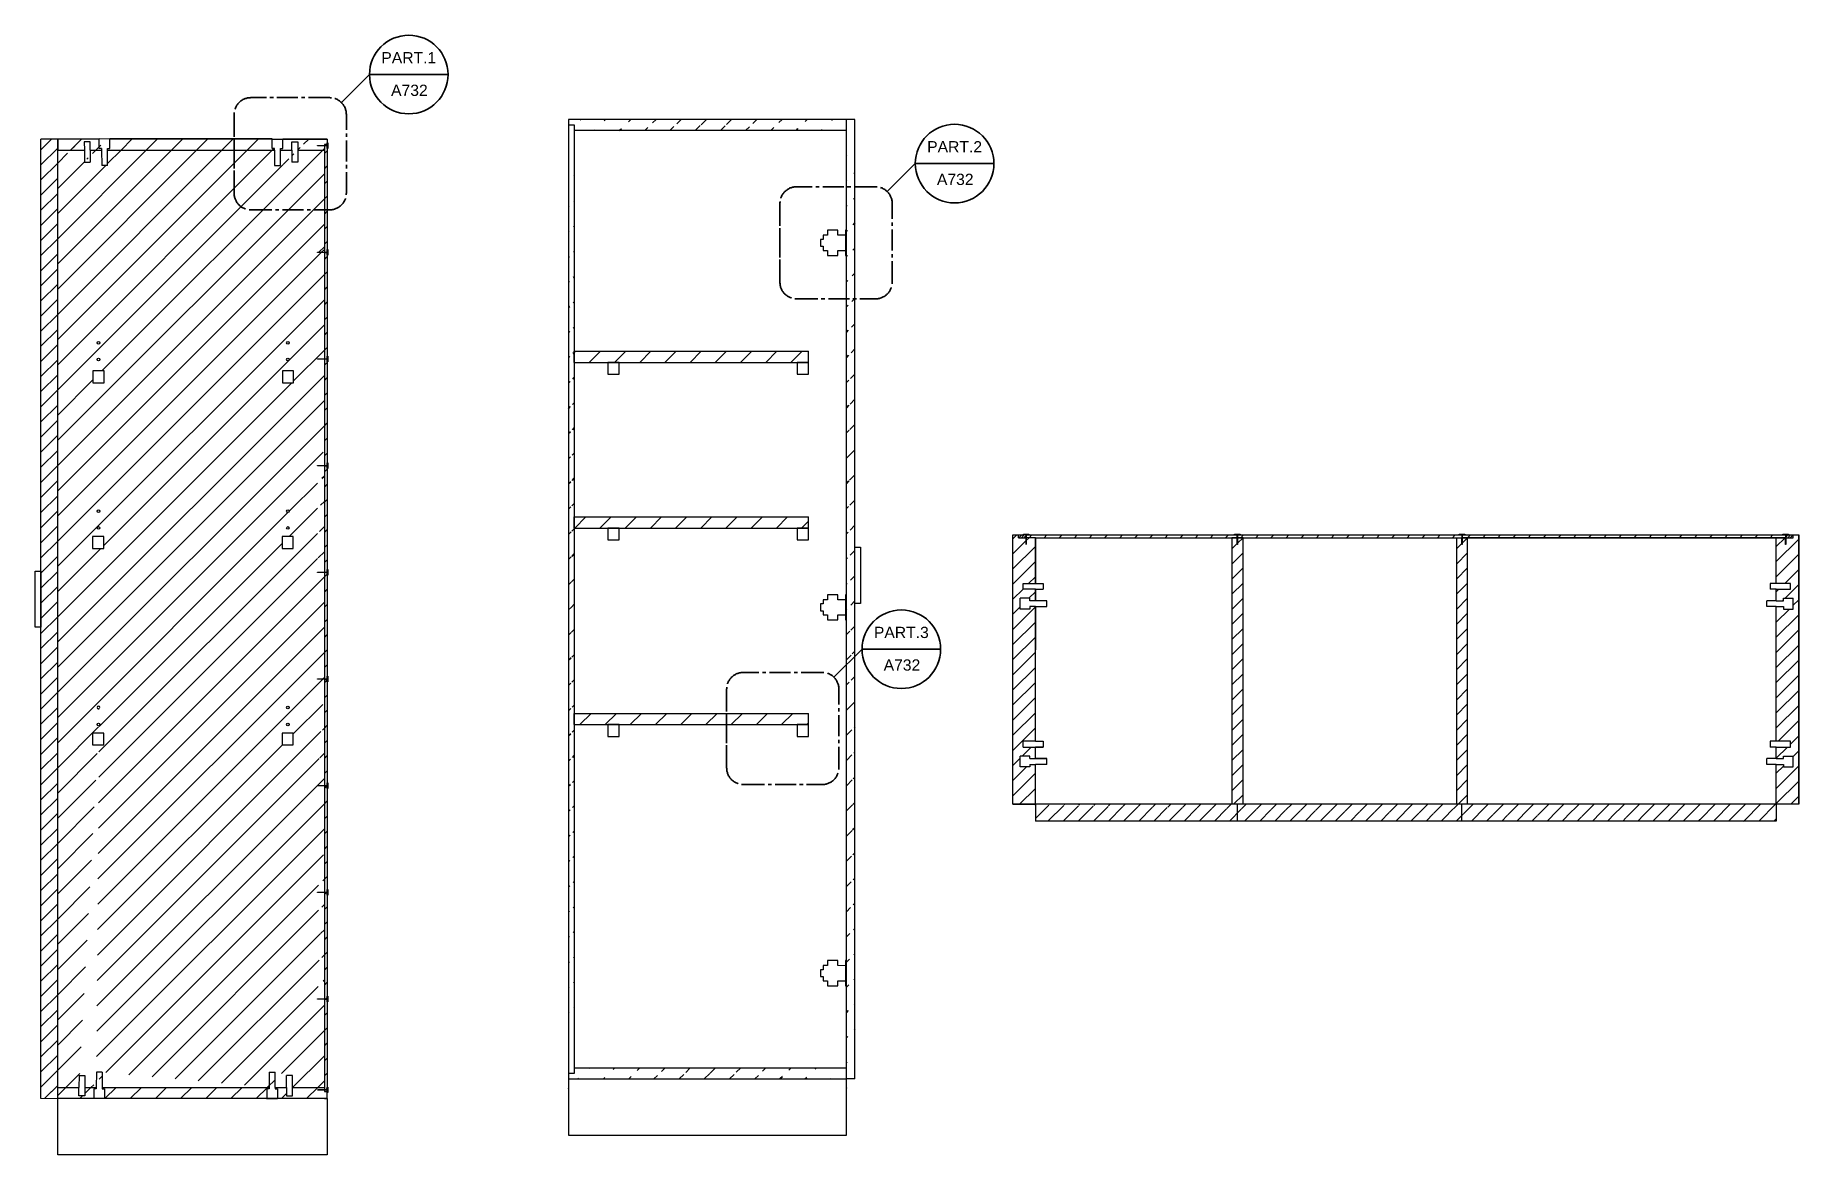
# Model space of a CAD drawing. Header units: millimetres. Extents: x 504 to 1777, y -463 to 772.
# Drawn here: x 1135.7 to 1449.9, y 572.4 to 771.9 of the extents above; entities that cross this region are included whole.
import ezdxf
from ezdxf.enums import TextEntityAlignment as Align

# ---------------------------------------------------------------- set-up
doc = ezdxf.new("R2010")
doc.units = ezdxf.units.MM
doc.linetypes.add('CENTER2', pattern=[1.125, 0.75, -0.125, 0.125, -0.125])
for name, color, linetype, lineweight in [('A-ANNO-SYMB', 3, 'Continuous', 18), ('A-SECT A-MCUT', 7, 'Continuous', 35), ('A-SECT-MCUT', 7, 'Continuous', 35), ('A-SECT-MCUT1', 7, 'Continuous', 25)]:
    doc.layers.add(name, color=color, linetype=linetype, lineweight=lineweight)
doc.layers.add('particolari', color=6, linetype='Continuous')
doc.styles.add('ARIAL', font='Arial.ttf')

# ---------------------------------------------------------------- blocks, each defined once
blk = doc.blocks.new('A$C6DD21764')
at = {"layer": 'A-SECT A-MCUT'}
for q in [(19.12, 19.12), (38.12, 24.12)]:
    blk.add_line((24.12, 24.12), q, dxfattribs=at)
at = {"layer": 'A-SECT A-MCUT', "linetype": 'CENTER2', "ltscale": 5}
blk.add_lwpolyline([(0, 3, 0.414214), (3, 0), (17, 0, 0.414214), (20, 3), (20, 17, 0.414214), (17, 20), (3, 20, 0.414214), (0, 17), (0, 3), (0, 17)], format="xyb", dxfattribs=at)
at = {"layer": 'A-SECT A-MCUT'}
blk.add_circle((31.12, 24.12), 7, dxfattribs=at)
at = {"style": 'ARIAL'}
blk.add_attdef('PART.3', text='', height=2, dxfattribs=at).set_placement((31.12, 28.12), align=Align.TOP_CENTER)
blk.add_attdef('A714', (27.97, 20.31), '', height=2, dxfattribs=at)

msp = doc.modelspace()

# ---------------------------------------------------------------- hatches: boundary and pattern name
at = {"layer": 'A-SECT A-MCUT'}
h = msp.add_hatch(dxfattribs=at)
h.set_pattern_fill('ANSI31', color=256)
edge = h.paths.add_edge_path()
edge.add_line((1231.75, 754.9), (1231.75, 586.9))
edge.add_line((1230.75, 756.9), (1230.75, 582.9))
edge.add_line((1231.75, 755.9), (1231.75, 754.9))
h = msp.add_hatch(dxfattribs=at)
h.set_pattern_fill('ANSI31', color=256)
edge = h.paths.add_edge_path()
edge.add_line((1280.25, 754.9), (1231.75, 754.9))
edge.add_line((1281.75, 756.9), (1230.75, 756.9))
h = msp.add_hatch(dxfattribs=at)
h.set_pattern_fill('ANSI31', color=256)
edge = h.paths.add_edge_path()
edge.add_line((1281.75, 665.68), (1281.75, 756.9))
edge.add_line((1280.25, 665.68), (1280.25, 756.9))
edge.add_line((1281.74, 585.9), (1281.75, 652.74))
edge.add_line((1280.25, 582.9), (1280.25, 652.74))
edge.add_line((1281.75, 652.36), (1281.75, 666.28))
edge.add_line((1280.25, 651.76), (1280.25, 665.68))
h = msp.add_hatch(dxfattribs=at)
h.set_pattern_fill('ANSI31', color=256)
edge = h.paths.add_edge_path()
edge.add_line((1139.74, 753.4), (1147.12, 753.44))
edge.add_line((1147.13, 751.68), (1147.12, 753.4))
edge.add_line((1147.57, 751.68), (1147.13, 751.68))
edge.add_line((1147.57, 751.68), (1147.57, 751.4))
edge.add_line((1145.52, 751.4), (1147.57, 751.4))
edge.add_line((1144.47, 752.89), (1144.49, 751.4))
edge.add_line((1145.52, 752.89), (1144.47, 752.89))
edge.add_line((1145.52, 751.4), (1145.52, 752.89))
edge.add_line((1144.48, 751.4), (1139.74, 751.4))
edge.add_line((1139.74, 753.4), (1139.74, 751.4))
edge.add_line((1149.05, 751.69), (1149.04, 753.41))
edge.add_line((1149.04, 753.41), (1177.95, 753.41))
edge.add_line((1148.61, 751.68), (1149.05, 751.69))
edge.add_line((1148.61, 751.4), (1148.61, 751.68))
edge.add_line((1148.61, 751.4), (1178.37, 751.4))
edge.add_line((1177.94, 751.69), (1177.95, 753.41))
edge.add_line((1178.38, 751.68), (1177.94, 751.69))
edge.add_line((1178.38, 751.4), (1178.38, 751.68))
edge.add_line((1179.42, 751.68), (1179.86, 751.68))
edge.add_line((1179.42, 751.4), (1179.42, 751.68))
edge.add_line((1179.87, 753.4), (1187.74, 753.4))
edge.add_line((1179.86, 751.68), (1179.87, 753.4))
edge.add_line((1182.52, 752.89), (1182.51, 751.41))
edge.add_line((1181.47, 752.89), (1182.52, 752.89))
edge.add_line((1181.46, 751.4), (1181.47, 752.89))
edge.add_line((1179.42, 751.4), (1181.46, 751.4))
edge.add_line((1182.51, 751.41), (1187.24, 751.4))
edge.add_line((1187.24, 752.19), (1187.24, 751.4))
edge.add_line((1187.74, 753.4), (1187.74, 752.23))
edge.add_line((1187.74, 752.4), (1187.24, 752.4))
edge.add_line((1187.24, 752.4), (1187.24, 752.23))
edge.add_line((1186.01, 752.23), (1187.24, 752.23))
edge.add_line((1187.24, 752.19), (1186.01, 752.19))
h = msp.add_hatch(dxfattribs=at)
h.set_pattern_fill('ANSI31', color=256)
edge = h.paths.add_edge_path(flags=16)
edge.add_arc((1147.01, 714.09), 0.241, 0, 360)
edge = h.paths.add_edge_path(flags=16)
edge.add_arc((1147.01, 717.09), 0.241, 0, 360)
edge = h.paths.add_edge_path(flags=16)
edge.add_arc((1180.76, 714.09), 0.241, 0, 360)
edge = h.paths.add_edge_path(flags=16)
edge.add_arc((1180.76, 717.09), 0.241, 0, 360)
edge = h.paths.add_edge_path(flags=16)
edge.add_arc((1180.76, 684.09), 0.241, 0, 360)
edge = h.paths.add_edge_path(flags=16)
edge.add_arc((1180.76, 687.09), 0.241, 0, 360)
edge = h.paths.add_edge_path(flags=16)
edge.add_arc((1180.76, 649.09), 0.241, 0, 360)
edge = h.paths.add_edge_path(flags=16)
edge.add_arc((1180.76, 652.09), 0.241, 0, 360)
edge = h.paths.add_edge_path(flags=16)
edge.add_arc((1147.01, 649.09), 0.241, 0, 360)
edge = h.paths.add_edge_path(flags=16)
edge.add_arc((1147.01, 684.09), 0.241, 0, 360)
edge = h.paths.add_edge_path(flags=16)
edge.add_arc((1147.01, 687.09), 0.241, 0, 360)
h.paths.add_polyline_path([(1148.01, 712.08), (1146.01, 712.08), (1146.01, 709.98), (1148.01, 709.98)], flags=16)
h.paths.add_polyline_path([(1181.76, 712.08), (1179.76, 712.08), (1179.76, 709.98), (1181.76, 709.98)], flags=16)
h.paths.add_polyline_path([(1181.71, 682.55), (1179.71, 682.55), (1179.71, 680.45), (1181.71, 680.45)], flags=16)
h.paths.add_polyline_path([(1181.71, 647.55), (1179.71, 647.55), (1179.71, 645.45), (1181.71, 645.45)], flags=16)
h.paths.add_polyline_path([(1147.96, 647.55), (1145.96, 647.55), (1145.96, 645.45), (1147.96, 645.45)], flags=16)
h.paths.add_polyline_path([(1147.96, 682.55), (1145.96, 682.55), (1145.96, 680.45), (1147.96, 680.45)], flags=16)
edge = h.paths.add_edge_path()
edge.add_line((1139.74, 584.4), (1139.74, 753.4))
edge.add_line((1144.48, 751.4), (1139.74, 751.4))
edge.add_line((1148.63, 748.7), (1148.61, 751.4))
edge.add_line((1147.57, 751.4), (1147.58, 748.7))
edge.add_line((1145.52, 751.4), (1145.55, 749.3))
edge.add_line((1144.49, 751.4), (1144.49, 749.29))
edge.add_line((1148.63, 748.7), (1147.58, 748.7))
edge.add_line((1144.49, 749.29), (1145.54, 749.3))
edge.add_line((1145.52, 751.4), (1147.57, 751.4))
edge.add_line((1148.61, 751.4), (1178.37, 751.4))
edge.add_line((1182.51, 751.41), (1182.49, 749.29))
edge.add_line((1181.46, 751.4), (1181.44, 749.3))
edge.add_line((1179.4, 748.7), (1179.42, 751.4))
edge.add_line((1178.38, 751.4), (1178.36, 748.7))
edge.add_line((1178.36, 748.7), (1179.4, 748.7))
edge.add_line((1182.5, 749.29), (1181.45, 749.3))
edge.add_line((1179.42, 751.4), (1181.46, 751.4))
edge.add_line((1182.51, 751.41), (1187.24, 751.4))
edge.add_line((1187.24, 751.4), (1187.24, 733.23))
edge.add_line((1186.01, 733.23), (1187.24, 733.23))
edge.add_line((1186.01, 733.19), (1186.01, 733.23))
edge.add_line((1187.24, 733.19), (1186.01, 733.19))
edge.add_line((1187.24, 733.19), (1187.24, 714.22))
edge.add_line((1186.01, 714.22), (1187.24, 714.22))
edge.add_line((1186.01, 714.18), (1186.01, 714.22))
edge.add_line((1187.24, 714.18), (1186.01, 714.18))
edge.add_line((1187.24, 714.18), (1187.24, 702))
edge.add_line((1186.01, 676.21), (1187.74, 676.21))
edge.add_line((1186.01, 676.17), (1186.01, 676.21))
edge.add_line((1187.74, 676.17), (1186.01, 676.17))
edge.add_line((1186.01, 695.21), (1187.24, 695.21))
edge.add_line((1186.01, 695.17), (1186.01, 695.21))
edge.add_line((1187.24, 695.17), (1186.01, 695.17))
edge.add_line((1187.24, 695.17), (1187.24, 676.87))
edge.add_line((1187.24, 702), (1187.24, 695.21))
edge.add_line((1187.24, 676.17), (1187.24, 657.2))
edge.add_line((1186.01, 657.2), (1187.24, 657.2))
edge.add_line((1186.01, 657.16), (1186.01, 657.2))
edge.add_line((1187.24, 657.16), (1186.01, 657.16))
edge.add_line((1186.01, 638.19), (1187.24, 638.19))
edge.add_line((1186.01, 638.15), (1186.01, 638.19))
edge.add_line((1187.24, 638.15), (1186.01, 638.15))
edge.add_line((1187.24, 651.83), (1187.24, 638.19))
edge.add_line((1187.24, 657.16), (1187.24, 651.83))
edge.add_line((1187.24, 619.15), (1187.24, 600.18))
edge.add_line((1186.01, 619.19), (1187.24, 619.19))
edge.add_line((1186.01, 619.15), (1186.01, 619.19))
edge.add_line((1187.24, 619.15), (1186.01, 619.15))
edge.add_line((1187.24, 626.74), (1187.24, 619.19))
edge.add_line((1187.24, 638.15), (1187.24, 626.74))
edge.add_line((1186.01, 600.18), (1187.24, 600.18))
edge.add_line((1186.01, 600.14), (1186.01, 600.18))
edge.add_line((1187.24, 600.14), (1186.01, 600.14))
edge.add_line((1187.24, 600.14), (1187.24, 583.99))
edge.add_line((1181.56, 584.4), (1187.24, 584.4))
edge.add_line((1181.56, 584.4), (1181.55, 586.52))
edge.add_line((1180.51, 584.4), (1180.5, 586.5))
edge.add_line((1178.47, 584.4), (1178.45, 587.11))
edge.add_line((1177.41, 587.1), (1177.42, 584.4))
edge.add_line((1177.41, 587.1), (1178.45, 587.11))
edge.add_line((1181.55, 586.52), (1180.5, 586.5))
edge.add_line((1178.47, 584.4), (1180.51, 584.4))
edge.add_line((1147.66, 584.4), (1177.42, 584.4))
edge.add_line((1147.68, 587.1), (1147.66, 584.4))
edge.add_line((1146.63, 587.11), (1146.62, 584.4))
edge.add_line((1144.59, 586.5), (1144.57, 584.4))
edge.add_line((1143.54, 586.52), (1143.53, 584.4))
edge.add_line((1147.68, 587.1), (1146.63, 587.11))
edge.add_line((1143.54, 586.52), (1144.59, 586.5))
edge.add_line((1144.57, 584.4), (1146.62, 584.4))
edge.add_line((1139.74, 584.4), (1143.53, 584.4))
edge.add_arc((1147.01, 652.09), 0.241, 326.7337, 663.2663)
h = msp.add_hatch(dxfattribs=at)
h.set_pattern_fill('ANSI31', color=256)
h.paths.add_polyline_path([(1231.75, 715.58), (1231.75, 713.58), (1273.5, 713.58), (1273.5, 715.58)])
h.paths.add_polyline_path([(1273.5, 684.05), (1273.5, 686.05), (1231.75, 686.05), (1231.75, 684.05)])
h.paths.add_polyline_path([(1231.75, 651.05), (1273.5, 651.05), (1273.5, 649.05), (1231.75, 649.05)])
h = msp.add_hatch(dxfattribs=at)
h.set_pattern_fill('ANSI31', color=256)
edge = h.paths.add_edge_path()
edge.add_line((1231.75, 587.9), (1280.25, 587.9))
edge.add_line((1230.75, 585.9), (1280.25, 585.9))
h = msp.add_hatch(dxfattribs=at)
h.set_pattern_fill('ANSI31', color=256)
edge = h.paths.add_edge_path()
edge.add_line((1139.74, 582.4), (1139.74, 584.4))
edge.add_line((1139.74, 584.4), (1143.53, 584.4))
edge.add_line((1143.52, 582.92), (1143.53, 584.4))
edge.add_line((1144.57, 582.91), (1143.52, 582.92))
edge.add_line((1144.57, 584.4), (1144.57, 582.91))
edge.add_line((1144.57, 584.4), (1146.62, 584.4))
edge.add_line((1146.62, 584.13), (1146.18, 584.13))
edge.add_line((1146.18, 584.13), (1146.17, 582.4))
edge.add_line((1146.62, 584.4), (1146.62, 584.13))
edge.add_line((1187.74, 582.4), (1139.74, 582.4))
edge.add_line((1148.1, 584.12), (1148.09, 582.39))
edge.add_line((1147.66, 584.12), (1148.1, 584.12))
edge.add_line((1147.66, 584.4), (1147.66, 584.12))
edge.add_line((1147.66, 584.4), (1177.42, 584.4))
edge.add_line((1178.47, 584.4), (1180.51, 584.4))
edge.add_line((1181.57, 582.92), (1181.56, 584.4))
edge.add_line((1180.52, 582.91), (1181.57, 582.92))
edge.add_line((1180.51, 584.4), (1180.52, 582.91))
edge.add_line((1181.56, 584.4), (1187.24, 584.4))
at = {"layer": 'A-SECT-MCUT', "lineweight": 9}
h = msp.add_hatch(dxfattribs=at)
h.set_pattern_fill('ANSI31', color=256, scale=0.6)
edge = h.paths.add_edge_path()
edge.add_line((1139.74, 584.4), (1139.74, 753.4))
edge.add_line((1139.74, 753.4), (1136.74, 753.4))
edge.add_line((1136.74, 582.4), (1136.74, 753.4))
edge.add_line((1139.74, 582.4), (1136.74, 582.4))
at = {"layer": 'A-SECT-MCUT'}
h = msp.add_hatch(dxfattribs=at)
h.set_pattern_fill('ANSI31', color=256, scale=0.6)
h.paths.add_polyline_path([(1187.24, 733.23), (1187.74, 733.23), (1187.74, 752.19), (1187.24, 752.19), (1187.24, 751.4)])
h = msp.add_hatch(dxfattribs=at)
h.set_pattern_fill('ANSI31', color=256, scale=0.6)
h.paths.add_polyline_path([(1187.24, 714.22), (1187.74, 714.22), (1187.74, 733.19), (1187.24, 733.19)])
at = {"layer": 'A-SECT-MCUT', "lineweight": 9}
h = msp.add_hatch(dxfattribs=at)
h.set_pattern_fill('ANSI31', color=256, scale=0.6)
h.paths.add_polyline_path([(1187.24, 702), (1187.24, 695.21), (1187.74, 695.21), (1187.74, 714.18), (1187.24, 714.18)])
h = msp.add_hatch(dxfattribs=at)
h.set_pattern_fill('ANSI31', color=256, scale=0.6)
h.set_pattern_definition([(45, (-9e-13, -19.0066), (-1.3470384, 1.3470384), [])])
h.paths.add_polyline_path([(1187.24, 682.99), (1187.24, 676.21), (1187.74, 676.21), (1187.74, 695.17), (1187.24, 695.17)])
h = msp.add_hatch(dxfattribs=at)
h.set_pattern_fill('ANSI31', color=256, scale=0.6)
edge = h.paths.add_edge_path()
edge.add_line((1187.24, 676.17), (1187.24, 657.2))
edge.add_line((1187.74, 676.17), (1187.74, 657.2))
edge.add_line((1187.24, 657.2), (1187.74, 657.2))
edge.add_line((1187.74, 676.17), (1186.01, 676.17))
h = msp.add_hatch(dxfattribs=at)
h.set_pattern_fill('ANSI31', color=256, scale=0.6)
h.paths.add_polyline_path([(1187.24, 638.19), (1187.74, 638.19), (1187.74, 657.16), (1187.24, 657.16), (1187.24, 651.83)])
h = msp.add_hatch(dxfattribs=at)
h.set_pattern_fill('ANSI31', color=256, scale=0.6)
h.paths.add_polyline_path([(1187.24, 619.19), (1187.74, 619.19), (1187.74, 638.15), (1187.24, 638.15), (1187.24, 626.74)])
h = msp.add_hatch(dxfattribs=at)
h.set_pattern_fill('ANSI31', color=256, scale=0.6)
h.paths.add_polyline_path([(1187.24, 600.18), (1187.74, 600.18), (1187.74, 619.15), (1187.24, 619.15)])
h = msp.add_hatch(dxfattribs=at)
h.set_pattern_fill('ANSI31', color=256, scale=0.6)
h.set_pattern_definition([(45, (0.0015, -16.188), (-1.3470384, 1.3470384), [])])
h.paths.add_polyline_path([(1187.24, 583.99), (1187.74, 583.99), (1187.74, 600.14), (1187.24, 600.14)])
h = msp.add_hatch(dxfattribs=at)
h.set_pattern_fill('ANSI31', color=256, scale=0.6)
edge = h.paths.add_edge_path()
edge.add_line((1139.74, 582.4), (1136.74, 582.4))
edge.add_line((1139.74, 582.4), (1139.74, 584.4))
at = {"layer": 'A-SECT-MCUT1', "lineweight": 13}
h = msp.add_hatch(dxfattribs=at)
h.set_pattern_fill('ANSI31', color=256, scale=0.6)
h.paths.add_polyline_path([(1309.9, 682.86), (1310.9, 682.86), (1310.9, 682.36), (1312.25, 682.36), (1312.25, 681.13), (1312.29, 681.13), (1312.29, 682.36), (1313.9, 682.36), (1313.9, 674.21), (1311.71, 674.21), (1311.71, 673.16), (1313.9, 673.16), (1313.9, 671.12), (1312.94, 671.12), (1312.94, 671.56), (1311.21, 671.56), (1311.21, 669.64), (1312.94, 669.64), (1312.94, 670.07), (1313.9, 670.07), (1313.9, 646.09), (1311.71, 646.09), (1311.71, 645.04), (1313.9, 645.04), (1313.9, 643), (1312.94, 643), (1312.94, 643.44), (1311.21, 643.44), (1311.21, 641.52), (1312.94, 641.52), (1312.94, 641.96), (1313.9, 641.96), (1313.9, 634.86), (1309.9, 634.86)])
edge = h.paths.add_edge_path(flags=17)
edge.add_line((1313.9, 670.07), (1313.9, 662.36))
h = msp.add_hatch(dxfattribs=at)
h.set_pattern_fill('ANSI31', color=256, scale=0.1)
h.paths.add_polyline_path([(1310.9, 682.86), (1311.77, 682.86), (1312.25, 682.86), (1312.25, 682.36), (1310.9, 682.36)])
h = msp.add_hatch(dxfattribs=at)
h.set_pattern_fill('ANSI31', color=256, scale=0.6)
h.paths.add_polyline_path([(1312.29, 682.86), (1312.29, 682.36), (1313.9, 682.36), (1349.86, 682.36), (1349.86, 682.86)])
edge = h.paths.add_edge_path(flags=16)
edge.add_line((1312.77, 682.86), (1312.29, 682.86))
h = msp.add_hatch(dxfattribs=at)
h.set_pattern_fill('ANSI31', color=256, scale=0.6)
h.set_pattern_definition([(45, (-40, 0), (-1.3470384, 1.3470384), [])])
edge = h.paths.add_edge_path()
edge.add_line((1349.86, 681.13), (1349.86, 682.36))
edge.add_line((1349.9, 682.36), (1349.9, 681.13))
edge.add_line((1349.92, 682.36), (1350.9, 682.36))
edge.add_line((1350.9, 634.86), (1350.9, 682.36))
edge.add_line((1348.9, 634.86), (1350.9, 634.86))
edge.add_line((1348.9, 682.36), (1348.9, 634.86))
edge.add_line((1348.9, 682.36), (1349.88, 682.36))
h = msp.add_hatch(dxfattribs=at)
h.set_pattern_fill('ANSI31', color=256, scale=0.6)
h.paths.add_polyline_path([(1349.9, 682.86), (1349.9, 682.36), (1389.88, 682.36), (1389.88, 682.86)])
edge = h.paths.add_edge_path(flags=17)
edge.add_line((1350.9, 682.36), (1349.9, 682.36))
h = msp.add_hatch(dxfattribs=at)
h.set_pattern_fill('ANSI31', color=256, scale=0.6)
edge = h.paths.add_edge_path()
edge.add_line((1388.9, 682.36), (1388.9, 634.86))
edge.add_line((1388.9, 682.36), (1389.88, 682.36))
edge.add_line((1389.88, 681.13), (1389.88, 682.36))
edge.add_line((1389.92, 682.36), (1389.92, 681.13))
edge.add_line((1389.92, 682.36), (1390.9, 682.36))
edge.add_line((1390.9, 634.86), (1390.9, 682.36))
edge.add_line((1388.9, 634.86), (1390.9, 634.86))
h = msp.add_hatch(dxfattribs=at)
h.set_pattern_fill('ANSI31', color=256, scale=0.6)
h.paths.add_polyline_path([(1389.92, 682.86), (1389.92, 682.36), (1447.54, 682.36), (1447.54, 682.86)])
h = msp.add_hatch(dxfattribs=at)
h.set_pattern_fill('ANSI31', color=256, scale=0.6)
h.paths.add_polyline_path([(1445.9, 682.36), (1447.54, 682.36), (1447.54, 681.13), (1447.58, 681.13), (1447.58, 682.36), (1448.9, 682.36), (1448.9, 682.86), (1449.9, 682.86), (1449.9, 634.86), (1445.9, 634.86), (1445.9, 641.96), (1447.17, 641.96), (1447.17, 641.52), (1448.9, 641.52), (1448.9, 643.44), (1447.17, 643.44), (1447.17, 643), (1445.9, 643), (1445.9, 645.04), (1448.4, 645.04), (1448.4, 646.09), (1445.9, 646.09), (1445.9, 670.07), (1447.17, 670.07), (1447.17, 669.64), (1448.9, 669.64), (1448.9, 671.56), (1447.17, 671.56), (1447.17, 671.12), (1445.9, 671.12), (1445.9, 673.16), (1448.4, 673.16), (1448.4, 674.21), (1445.9, 674.21)])
h = msp.add_hatch(dxfattribs=at)
h.set_pattern_fill('ANSI31', color=256, scale=0.1)
h.paths.add_polyline_path([(1447.58, 682.86), (1447.58, 682.36), (1448.9, 682.36), (1448.9, 682.86)])
at = {"layer": 'A-SECT-MCUT1'}
h = msp.add_hatch(dxfattribs=at)
h.set_pattern_fill('ANSI31', color=256, scale=0.6)
edge = h.paths.add_edge_path()
edge.add_line((1313.9, 634.86), (1313.9, 631.86))
edge.add_line((1445.9, 634.86), (1309.9, 634.86))
edge.add_line((1445.9, 631.86), (1313.9, 631.86))
edge.add_line((1445.9, 634.86), (1445.9, 631.86))

# ---------------------------------------------------------------- linework, layer by layer
at = {"layer": 'A-SECT A-MCUT'}
for p, q in [((1139.74, 753.4), (1147.12, 753.44)), ((1149.04, 753.41), (1177.95, 753.41)), ((1179.87, 753.4), (1187.74, 753.4)), ((1231.75, 715.58), (1231.75, 713.58)), ((1231.75, 686.05), (1231.75, 684.05)), ((1231.75, 651.05), (1231.75, 649.05))]:
    msp.add_line(p, q, dxfattribs=at)
at = {"layer": 'A-SECT A-MCUT', "linetype": 'Continuous'}
for p, q in [((1148.61, 751.68), (1148.61, 751.68)), ((1187.33, 752.23), (1187.5, 752.4)), ((1181.56, 584.37), (1181.59, 584.4))]:
    msp.add_line(p, q, dxfattribs=at)
at = {"layer": 'A-SECT-MCUT', "lineweight": 9}
for p, q in [((1144.48, 751.4), (1139.74, 751.4)), ((1139.74, 582.4), (1136.74, 582.4))]:
    msp.add_line(p, q, dxfattribs=at)
at = {"layer": 'A-SECT-MCUT', "linetype": 'Continuous', "lineweight": 9}
for p, q in [((1139.74, 751.35), (1139.8, 751.4)), ((1186.28, 733.23), (1187.24, 734.19)), ((1186.73, 733.23), (1187.24, 733.74)), ((1187.18, 733.23), (1187.24, 733.29))]:
    msp.add_line(p, q, dxfattribs=at)
at = {"layer": 'A-SECT-MCUT'}
msp.add_line((1389.92, 682.36), (1447.54, 682.36), dxfattribs=at)
at = {"layer": 'A-SECT-MCUT1'}
for p, q in [((1281.75, 756.9), (1230.75, 756.9)), ((1230.75, 756.9), (1230.75, 582.9)), ((1230.75, 755.9), (1231.75, 755.9)), ((1231.75, 755.9), (1231.75, 754.9)), ((1280.25, 754.9), (1231.75, 754.9)), ((1231.75, 754.9), (1231.75, 586.9)), ((1280.25, 665.68), (1280.25, 756.9)), ((1281.75, 665.68), (1281.75, 756.9)), ((1136.74, 582.4), (1136.74, 753.4)), ((1139.74, 753.4), (1136.74, 753.4)), ((1139.74, 584.4), (1139.74, 753.4)), ((1139.74, 753.4), (1139.74, 751.4)), ((1139.74, 751.4), (1144.48, 751.4)), ((1145.52, 751.4), (1147.57, 751.4)), ((1148.61, 751.4), (1178.37, 751.4)), ((1179.42, 751.4), (1181.46, 751.4)), ((1182.51, 751.41), (1187.24, 751.4)), ((1187.74, 752.4), (1187.24, 752.4)), ((1187.24, 752.4), (1187.24, 752.23)), ((1187.24, 752.19), (1187.24, 751.4)), ((1187.24, 751.4), (1187.24, 733.23)), ((1187.74, 753.4), (1187.74, 752.23)), ((1187.74, 752.19), (1187.74, 733.23)), ((1187.24, 733.19), (1187.24, 714.22)), ((1187.74, 733.19), (1187.74, 714.22)), ((1187.24, 714.18), (1187.24, 702)), ((1187.74, 714.18), (1187.74, 695.21)), ((1231.75, 715.58), (1273.5, 715.58)), ((1231.75, 713.58), (1273.5, 713.58)), ((1273.5, 713.58), (1273.5, 715.58)), ((1187.24, 702), (1187.24, 695.21)), ((1187.24, 695.17), (1187.24, 676.87)), ((1187.74, 695.17), (1187.74, 676.21)), ((1231.75, 686.05), (1273.5, 686.05)), ((1273.5, 684.05), (1273.5, 686.05)), ((1231.75, 684.05), (1273.5, 684.05)), ((1309.9, 634.86), (1309.9, 682.86)), ((1309.9, 682.86), (1310.9, 682.86)), ((1309.9, 662.36), (1309.9, 682.36)), ((1310.9, 682.36), (1310.9, 682.86)), ((1310.9, 682.86), (1311.77, 682.86)), ((1310.9, 682.36), (1312.25, 682.36)), ((1312.29, 682.86), (1349.86, 682.86)), ((1313.9, 682.36), (1312.29, 682.36)), ((1313.9, 674.21), (1313.9, 682.36)), ((1313.9, 682.36), (1349.86, 682.36)), ((1313.9, 682.36), (1313.9, 674.21)), ((1349.86, 682.36), (1348.9, 682.36)), ((1348.9, 682.36), (1348.9, 634.86)), ((1349.9, 682.86), (1389.88, 682.86)), ((1349.9, 682.36), (1389.88, 682.36)), ((1350.9, 682.36), (1349.9, 682.36)), ((1350.9, 634.86), (1350.9, 682.36)), ((1388.9, 682.36), (1388.9, 634.86)), ((1389.92, 682.86), (1447.54, 682.86)), ((1390.9, 634.86), (1390.9, 682.36)), ((1445.9, 674.21), (1445.9, 682.36)), ((1447.58, 682.86), (1448.9, 682.86)), ((1447.58, 682.36), (1448.9, 682.36)), ((1448.9, 682.36), (1448.9, 682.86)), ((1448.9, 682.86), (1449.9, 682.86)), ((1449.9, 634.86), (1449.9, 682.86)), ((1449.9, 682.86), (1449.9, 634.86)), ((1187.24, 676.87), (1187.24, 676.21)), ((1187.24, 676.17), (1187.24, 657.2)), ((1187.74, 676.17), (1187.74, 657.2)), ((1313.9, 671.12), (1313.9, 673.16)), ((1313.9, 673.16), (1313.9, 671.12)), ((1445.9, 671.12), (1445.9, 673.16)), ((1313.9, 646.09), (1313.9, 670.07)), ((1313.9, 670.07), (1313.9, 662.36)), ((1445.9, 646.09), (1445.9, 670.07)), ((1281.75, 652.36), (1281.75, 666.28)), ((1280.25, 651.76), (1280.25, 665.68)), ((1187.24, 657.16), (1187.24, 651.83)), ((1187.74, 657.16), (1187.74, 638.19)), ((1187.24, 651.83), (1187.24, 638.19)), ((1231.75, 651.05), (1273.5, 651.05)), ((1273.5, 649.05), (1273.5, 651.05)), ((1280.25, 582.9), (1280.25, 652.74)), ((1281.74, 585.9), (1281.75, 652.74)), ((1231.75, 649.05), (1273.5, 649.05)), ((1313.9, 643), (1313.9, 645.04)), ((1445.9, 643), (1445.9, 645.04)), ((1313.9, 634.86), (1313.9, 641.96)), ((1445.9, 634.86), (1445.9, 641.96)), ((1187.24, 638.15), (1187.24, 626.74)), ((1187.74, 638.15), (1187.74, 619.19)), ((1445.9, 634.86), (1309.9, 634.86)), ((1309.9, 634.86), (1313.9, 634.86)), ((1313.9, 634.86), (1313.9, 631.86)), ((1349.9, 631.86), (1349.9, 634.86)), ((1389.9, 631.86), (1389.9, 634.86)), ((1449.9, 634.86), (1445.9, 634.86)), ((1445.9, 634.86), (1445.9, 631.86)), ((1445.9, 631.86), (1313.9, 631.86)), ((1187.24, 626.74), (1187.24, 619.19)), ((1187.24, 619.15), (1187.24, 600.18)), ((1187.74, 619.15), (1187.74, 600.18)), ((1187.24, 600.14), (1187.24, 583.99)), ((1187.74, 600.14), (1187.74, 583.99)), ((1231.75, 587.9), (1280.25, 587.9)), ((1139.74, 582.4), (1139.74, 584.4)), ((1139.74, 584.4), (1143.53, 584.4)), ((1144.57, 584.4), (1146.62, 584.4)), ((1147.66, 584.4), (1177.42, 584.4)), ((1178.47, 584.4), (1180.51, 584.4)), ((1181.56, 584.4), (1187.24, 584.4)), ((1187.24, 584.4), (1187.24, 583.99)), ((1231.75, 586.9), (1230.75, 586.9)), ((1230.75, 585.9), (1280.25, 585.9)), ((1281.75, 585.91), (1280.25, 585.91)), ((1139.74, 572.4), (1139.74, 582.4)), ((1187.74, 582.4), (1139.74, 582.4)), ((1187.24, 583.95), (1187.24, 583.68)), ((1187.24, 583.95), (1187.24, 583.68)), ((1187.24, 583.68), (1187.74, 583.68)), ((1187.24, 582.4), (1187.74, 582.4)), ((1187.74, 582.4), (1187.74, 583.68)), ((1187.74, 582.4), (1187.74, 572.4)), ((1230.75, 582.9), (1230.75, 575.9)), ((1280.25, 575.9), (1280.25, 582.9)), ((1230.75, 575.9), (1280.25, 575.9)), ((1187.74, 572.4), (1139.74, 572.4))]:
    msp.add_line(p, q, dxfattribs=at)
at = {"layer": 'A-SECT-MCUT1', "linetype": 'Continuous'}
msp.add_line((1178.91, 582.4), (1178.92, 582.41), dxfattribs=at)
at = {"layer": 'particolari'}
for p, q in [((1145.52, 752.89), (1144.47, 752.89)), ((1144.47, 752.89), (1144.49, 751.4)), ((1144.49, 751.4), (1144.49, 749.29)), ((1145.52, 751.4), (1145.52, 752.89)), ((1145.52, 751.4), (1145.55, 749.3)), ((1149.04, 753.41), (1147.12, 753.4)), ((1147.13, 751.68), (1147.12, 753.4)), ((1147.57, 751.68), (1147.13, 751.68)), ((1147.57, 751.68), (1147.57, 751.4)), ((1147.57, 751.4), (1147.58, 748.7)), ((1148.61, 751.68), (1149.05, 751.69)), ((1148.61, 751.4), (1148.61, 751.68)), ((1148.63, 748.7), (1148.61, 751.4)), ((1149.05, 751.69), (1149.04, 753.41)), ((1177.94, 751.69), (1177.95, 753.41)), ((1178.38, 751.68), (1177.94, 751.69)), ((1177.95, 753.4), (1179.87, 753.4)), ((1178.38, 751.4), (1178.36, 748.7)), ((1178.38, 751.4), (1178.38, 751.68)), ((1179.4, 748.7), (1179.42, 751.4)), ((1179.42, 751.4), (1179.42, 751.68)), ((1179.42, 751.68), (1179.86, 751.68)), ((1179.86, 751.68), (1179.87, 753.4)), ((1181.46, 751.4), (1181.44, 749.3)), ((1181.46, 751.4), (1181.47, 752.89)), ((1181.47, 752.89), (1182.52, 752.89)), ((1182.51, 751.41), (1182.49, 749.29)), ((1182.52, 752.89), (1182.51, 751.41)), ((1186.01, 752.19), (1186.01, 752.23)), ((1186.01, 752.23), (1187.24, 752.23)), ((1187.24, 752.19), (1186.01, 752.19)), ((1187.24, 752.23), (1187.74, 752.23)), ((1187.74, 752.19), (1187.24, 752.19)), ((1187.74, 752.71), (1187.89, 752.71)), ((1187.74, 752.23), (1187.74, 752.71)), ((1187.74, 751.71), (1187.74, 752.19)), ((1187.89, 751.71), (1187.74, 751.71)), ((1187.89, 752.71), (1187.89, 751.71)), ((1144.49, 749.29), (1145.54, 749.3)), ((1148.63, 748.7), (1147.58, 748.7)), ((1178.36, 748.7), (1179.4, 748.7)), ((1182.5, 749.29), (1181.45, 749.3)), ((1276.1, 735.5), (1275.6, 735.5)), ((1275.6, 735.5), (1275.6, 734.3)), ((1276.9, 736.25), (1276.1, 736.25)), ((1276.1, 736.25), (1276.1, 735.5)), ((1276.98, 737.15), (1276.9, 737.15)), ((1276.9, 737.15), (1276.9, 736.25)), ((1278.7, 737.15), (1276.98, 737.15)), ((1278.7, 736.25), (1278.7, 737.15)), ((1280.1, 736.24), (1278.7, 736.25)), ((1280.25, 737.15), (1280.1, 737.15)), ((1280.1, 737.15), (1280.1, 732.65)), ((1186.01, 733.19), (1186.01, 733.23)), ((1186.01, 733.23), (1187.24, 733.23)), ((1187.24, 733.19), (1186.01, 733.19)), ((1187.24, 733.23), (1187.74, 733.23)), ((1187.24, 733.19), (1187.74, 733.19)), ((1187.74, 733.71), (1187.89, 733.71)), ((1187.74, 733.23), (1187.74, 733.71)), ((1187.74, 732.71), (1187.74, 733.19)), ((1187.89, 732.71), (1187.74, 732.71)), ((1187.89, 733.71), (1187.89, 732.71)), ((1275.6, 734.3), (1276.1, 734.3)), ((1276.1, 734.3), (1276.1, 733.55)), ((1276.1, 733.55), (1276.9, 733.55)), ((1276.9, 733.55), (1276.9, 732.65)), ((1276.9, 732.65), (1278.7, 732.65)), ((1278.7, 732.65), (1278.7, 733.55)), ((1278.7, 733.55), (1280, 733.55)), ((1280, 733.55), (1280.1, 733.55)), ((1280.1, 732.65), (1280.25, 732.65)), ((1186.01, 714.18), (1186.01, 714.22)), ((1186.01, 714.22), (1187.24, 714.22)), ((1187.24, 714.18), (1186.01, 714.18)), ((1187.24, 714.22), (1187.74, 714.22)), ((1187.74, 714.18), (1187.24, 714.18)), ((1187.74, 714.7), (1187.89, 714.7)), ((1187.74, 714.22), (1187.74, 714.7)), ((1187.74, 713.7), (1187.74, 714.18)), ((1187.89, 713.7), (1187.74, 713.7)), ((1187.89, 714.7), (1187.89, 713.7)), ((1237.75, 713.58), (1237.75, 711.48)), ((1239.75, 713.58), (1237.75, 713.58)), ((1239.75, 711.48), (1239.75, 713.58)), ((1271.5, 713.58), (1271.5, 711.48)), ((1273.5, 713.58), (1271.5, 713.58)), ((1273.5, 711.48), (1273.5, 713.58)), ((1146.01, 712.08), (1146.01, 709.98)), ((1148.01, 712.08), (1146.01, 712.08)), ((1148.01, 709.98), (1148.01, 712.08)), ((1179.76, 712.08), (1179.76, 709.98)), ((1181.76, 712.08), (1179.76, 712.08)), ((1181.76, 709.98), (1181.76, 712.08)), ((1237.75, 711.48), (1239.75, 711.48)), ((1271.5, 711.48), (1273.5, 711.48)), ((1146.01, 709.98), (1148.01, 709.98)), ((1179.76, 709.98), (1181.76, 709.98)), ((1186.01, 695.17), (1186.01, 695.21)), ((1186.01, 695.21), (1187.24, 695.21)), ((1187.24, 695.17), (1186.01, 695.17)), ((1187.24, 695.21), (1187.74, 695.21)), ((1187.24, 695.17), (1187.74, 695.17)), ((1187.74, 695.69), (1187.89, 695.69)), ((1187.74, 695.21), (1187.74, 695.69)), ((1187.74, 694.69), (1187.74, 695.17)), ((1187.89, 694.69), (1187.74, 694.69)), ((1187.89, 695.69), (1187.89, 694.69)), ((1145.96, 682.55), (1145.96, 680.45)), ((1147.96, 682.55), (1145.96, 682.55)), ((1147.96, 680.45), (1147.96, 682.55)), ((1179.71, 682.55), (1179.71, 680.45)), ((1181.71, 682.55), (1179.71, 682.55)), ((1181.71, 680.45), (1181.71, 682.55)), ((1237.75, 684.05), (1237.75, 681.95)), ((1239.75, 684.05), (1237.75, 684.05)), ((1237.75, 681.95), (1239.75, 681.95)), ((1239.75, 681.95), (1239.75, 684.05)), ((1271.5, 684.05), (1271.5, 681.95)), ((1273.5, 684.05), (1271.5, 684.05)), ((1271.5, 681.95), (1273.5, 681.95)), ((1273.5, 681.95), (1273.5, 684.05)), ((1311.77, 682.86), (1311.77, 683.01)), ((1311.77, 683.01), (1312.77, 683.01)), ((1312.25, 682.86), (1311.77, 682.86)), ((1312.25, 682.36), (1312.25, 682.86)), ((1312.25, 682.86), (1312.25, 682.86)), ((1312.25, 681.13), (1312.25, 682.36)), ((1312.77, 682.86), (1312.29, 682.86)), ((1312.29, 682.86), (1312.29, 682.36)), ((1312.29, 682.36), (1312.29, 681.13)), ((1312.77, 683.01), (1312.77, 682.86)), ((1349.38, 682.86), (1349.38, 683.01)), ((1349.38, 683.01), (1350.38, 683.01)), ((1349.86, 682.86), (1349.38, 682.86)), ((1349.86, 682.36), (1349.86, 682.86)), ((1349.86, 681.13), (1349.86, 682.36)), ((1350.38, 682.86), (1349.9, 682.86)), ((1349.9, 682.86), (1349.9, 682.36)), ((1349.9, 682.36), (1349.9, 681.13)), ((1350.38, 683.01), (1350.38, 682.86)), ((1389.4, 682.86), (1389.4, 683.01)), ((1389.4, 683.01), (1390.4, 683.01)), ((1389.88, 682.86), (1389.4, 682.86)), ((1389.88, 682.86), (1389.88, 682.36)), ((1389.88, 681.13), (1389.88, 682.36)), ((1390.4, 682.86), (1389.92, 682.86)), ((1389.92, 682.86), (1389.92, 682.36)), ((1389.92, 682.36), (1389.92, 681.13)), ((1390.4, 683.01), (1390.4, 682.86)), ((1447.06, 682.86), (1447.06, 683.01)), ((1447.06, 683.01), (1448.06, 683.01)), ((1447.54, 682.86), (1447.06, 682.86)), ((1447.54, 682.86), (1447.54, 682.36)), ((1447.54, 681.13), (1447.54, 682.36)), ((1448.06, 682.86), (1447.58, 682.86)), ((1447.58, 682.86), (1447.58, 682.36)), ((1447.58, 682.36), (1447.58, 681.13)), ((1448.06, 683.01), (1448.06, 682.86)), ((1145.96, 680.45), (1147.96, 680.45)), ((1179.71, 680.45), (1181.71, 680.45)), ((1281.75, 670.65), (1281.75, 680.65)), ((1281.75, 680.65), (1282.75, 680.65)), ((1282.75, 680.65), (1282.75, 670.65)), ((1312.29, 681.13), (1312.25, 681.13)), ((1349.9, 681.13), (1349.86, 681.13)), ((1389.92, 681.13), (1389.88, 681.13)), ((1447.58, 681.13), (1447.54, 681.13)), ((1135.74, 666.4), (1135.74, 676.4)), ((1135.74, 676.4), (1136.74, 676.4)), ((1136.74, 676.4), (1136.74, 666.4)), ((1186.01, 676.17), (1186.01, 676.21)), ((1186.01, 676.21), (1187.74, 676.21)), ((1187.74, 676.17), (1186.01, 676.17)), ((1187.74, 676.69), (1187.89, 676.69)), ((1187.74, 676.21), (1187.74, 676.69)), ((1187.74, 675.69), (1187.74, 676.17)), ((1187.89, 675.69), (1187.74, 675.69)), ((1187.89, 676.69), (1187.89, 675.69)), ((1311.71, 673.16), (1311.71, 674.21)), ((1311.71, 674.21), (1313.9, 674.21)), ((1313.9, 673.16), (1311.71, 673.16)), ((1313.9, 674.21), (1315.31, 674.21)), ((1313.9, 673.16), (1315.31, 673.16)), ((1315.31, 674.21), (1315.31, 673.16)), ((1444.8, 674.21), (1444.8, 673.16)), ((1445.9, 674.21), (1444.8, 674.2)), ((1445.9, 673.16), (1444.8, 673.16)), ((1448.4, 674.21), (1445.9, 674.21)), ((1445.9, 673.16), (1448.4, 673.16)), ((1448.4, 673.16), (1448.4, 674.21)), ((1276.1, 670.55), (1275.6, 670.55)), ((1275.6, 670.55), (1275.6, 669.35)), ((1275.6, 669.35), (1276.1, 669.35)), ((1276.9, 671.3), (1276.1, 671.3)), ((1276.1, 671.3), (1276.1, 670.55)), ((1276.1, 669.35), (1276.1, 668.6)), ((1276.98, 672.2), (1276.9, 672.2)), ((1276.9, 672.2), (1276.9, 671.3)), ((1278.7, 672.2), (1276.98, 672.2)), ((1278.7, 671.3), (1278.7, 672.2)), ((1280.1, 671.28), (1278.7, 671.3)), ((1280.25, 672.2), (1280.1, 672.2)), ((1280.1, 672.2), (1280.1, 667.7)), ((1282.75, 670.65), (1281.75, 670.65)), ((1312.94, 671.56), (1311.21, 671.56)), ((1311.21, 669.64), (1311.21, 671.56)), ((1312.94, 669.64), (1311.21, 669.64)), ((1312.94, 671.12), (1312.94, 671.56)), ((1313.9, 671.12), (1312.94, 671.12)), ((1312.94, 670.07), (1312.94, 669.64)), ((1313.9, 670.07), (1312.94, 670.07)), ((1315.92, 671.12), (1313.9, 671.12)), ((1313.9, 670.07), (1315.92, 670.07)), ((1315.92, 670.07), (1315.92, 671.12)), ((1315.92, 670.07), (1315.92, 670.25)), ((1315.92, 670.07), (1315.92, 670.25)), ((1444.19, 670.07), (1444.19, 671.12)), ((1445.9, 671.12), (1444.19, 671.12)), ((1445.9, 670.07), (1444.19, 670.07)), ((1445.9, 671.12), (1447.17, 671.12)), ((1445.9, 670.07), (1447.17, 670.07)), ((1447.17, 671.12), (1447.17, 671.56)), ((1447.17, 671.56), (1448.9, 671.56)), ((1447.17, 670.07), (1447.17, 669.64)), ((1447.17, 669.64), (1448.9, 669.64)), ((1448.9, 669.64), (1448.9, 671.56)), ((1136.74, 666.4), (1135.74, 666.4)), ((1276.1, 668.6), (1276.9, 668.6)), ((1276.9, 668.6), (1276.9, 667.7)), ((1276.9, 667.7), (1278.7, 667.7)), ((1278.7, 667.7), (1278.7, 668.6)), ((1278.7, 668.6), (1280, 668.6)), ((1280, 668.6), (1280.1, 668.6)), ((1280.1, 667.7), (1280.25, 667.7)), ((1186.01, 657.16), (1186.01, 657.2)), ((1186.01, 657.2), (1187.24, 657.2)), ((1187.24, 657.16), (1186.01, 657.16)), ((1187.24, 657.2), (1187.74, 657.2)), ((1187.24, 657.16), (1187.74, 657.16)), ((1187.74, 657.68), (1187.89, 657.68)), ((1187.74, 657.2), (1187.74, 657.68)), ((1187.74, 656.68), (1187.74, 657.16)), ((1187.89, 656.68), (1187.74, 656.68)), ((1187.89, 657.68), (1187.89, 656.68)), ((1145.96, 647.55), (1145.96, 645.45)), ((1147.96, 647.55), (1145.96, 647.55)), ((1147.96, 645.45), (1147.96, 647.55)), ((1179.71, 647.55), (1179.71, 645.45)), ((1181.71, 647.55), (1179.71, 647.55)), ((1181.71, 645.45), (1181.71, 647.55)), ((1237.75, 649.05), (1237.75, 646.95)), ((1239.75, 649.05), (1237.75, 649.05)), ((1239.75, 646.95), (1239.75, 649.05)), ((1271.5, 649.05), (1271.5, 646.95)), ((1273.5, 649.05), (1271.5, 649.05)), ((1273.5, 646.95), (1273.5, 649.05)), ((1145.96, 645.45), (1147.96, 645.45)), ((1179.71, 645.45), (1181.71, 645.45)), ((1237.75, 646.95), (1239.75, 646.95)), ((1271.5, 646.95), (1273.5, 646.95)), ((1311.71, 645.04), (1311.71, 646.09)), ((1313.9, 646.09), (1311.71, 646.09)), ((1311.71, 645.04), (1313.9, 645.04)), ((1313.9, 646.09), (1315.31, 646.09)), ((1313.9, 646.09), (1315.31, 646.09)), ((1315.31, 645.04), (1313.9, 645.04)), ((1313.9, 645.04), (1315.31, 645.04)), ((1315.31, 646.09), (1315.31, 645.04)), ((1444.8, 646.09), (1444.8, 645.04)), ((1445.9, 646.09), (1444.8, 646.09)), ((1445.9, 645.04), (1444.8, 645.04)), ((1448.4, 646.09), (1445.9, 646.09)), ((1445.9, 645.04), (1448.4, 645.04)), ((1448.4, 645.04), (1448.4, 646.09)), ((1312.94, 643.44), (1311.21, 643.44)), ((1311.21, 641.52), (1311.21, 643.44)), ((1312.94, 641.52), (1311.21, 641.52)), ((1312.94, 643), (1312.94, 643.44)), ((1312.94, 643), (1313.9, 643)), ((1312.94, 641.96), (1312.94, 641.52)), ((1312.94, 641.96), (1313.9, 641.96)), ((1315.92, 643), (1313.9, 643)), ((1313.9, 643), (1315.92, 643)), ((1315.92, 641.96), (1313.9, 641.96)), ((1315.92, 641.96), (1315.92, 643)), ((1315.92, 641.96), (1315.92, 642.14)), ((1444.19, 641.96), (1444.19, 643)), ((1445.9, 643), (1444.19, 643)), ((1445.9, 641.96), (1444.19, 641.96)), ((1445.9, 643), (1447.17, 643)), ((1445.9, 641.96), (1447.17, 641.96)), ((1447.17, 643), (1447.17, 643.44)), ((1447.17, 643.44), (1448.9, 643.44)), ((1447.17, 641.96), (1447.17, 641.52)), ((1447.17, 641.52), (1448.9, 641.52)), ((1448.9, 641.52), (1448.9, 643.44)), ((1186.01, 638.15), (1186.01, 638.19)), ((1186.01, 638.19), (1187.24, 638.19)), ((1187.24, 638.15), (1186.01, 638.15)), ((1187.24, 638.19), (1187.74, 638.19)), ((1187.24, 638.15), (1187.74, 638.15)), ((1187.74, 638.67), (1187.89, 638.67)), ((1187.74, 638.19), (1187.74, 638.67)), ((1187.74, 637.67), (1187.74, 638.15)), ((1187.89, 638.67), (1187.89, 637.67)), ((1187.89, 637.67), (1187.74, 637.67)), ((1186.01, 619.15), (1186.01, 619.19)), ((1186.01, 619.19), (1187.24, 619.19)), ((1187.24, 619.15), (1186.01, 619.15)), ((1187.24, 619.19), (1187.74, 619.19)), ((1187.24, 619.15), (1187.74, 619.15)), ((1187.74, 619.67), (1187.89, 619.67)), ((1187.74, 619.19), (1187.74, 619.67)), ((1187.74, 618.67), (1187.74, 619.15)), ((1187.89, 619.67), (1187.89, 618.67)), ((1187.89, 618.67), (1187.74, 618.67)), ((1276.98, 607), (1276.9, 607)), ((1276.9, 607), (1276.9, 606.1)), ((1278.7, 607), (1276.98, 607)), ((1278.7, 606.1), (1278.7, 607)), ((1280.25, 607), (1280.1, 607)), ((1280.1, 607), (1280.1, 602.5)), ((1276.1, 605.35), (1275.6, 605.35)), ((1275.6, 605.35), (1275.6, 604.15)), ((1275.6, 604.15), (1276.1, 604.15)), ((1276.9, 606.1), (1276.1, 606.1)), ((1276.1, 606.1), (1276.1, 605.35)), ((1276.1, 604.15), (1276.1, 603.4)), ((1276.1, 603.4), (1276.9, 603.4)), ((1276.9, 603.4), (1276.9, 602.5)), ((1280.1, 606.09), (1278.7, 606.1)), ((1278.7, 602.5), (1278.7, 603.4)), ((1278.7, 603.4), (1280, 603.4)), ((1280, 603.4), (1280.1, 603.4)), ((1186.01, 600.14), (1186.01, 600.18)), ((1186.01, 600.18), (1187.24, 600.18)), ((1187.24, 600.14), (1186.01, 600.14)), ((1187.24, 600.18), (1187.74, 600.18)), ((1187.24, 600.14), (1187.74, 600.14)), ((1187.74, 600.66), (1187.89, 600.66)), ((1187.74, 600.18), (1187.74, 600.66)), ((1187.74, 599.66), (1187.74, 600.14)), ((1187.89, 600.66), (1187.89, 599.66)), ((1276.9, 602.5), (1278.7, 602.5)), ((1280.1, 602.5), (1280.25, 602.5)), ((1187.89, 599.66), (1187.74, 599.66)), ((1143.52, 582.92), (1143.53, 584.4)), ((1143.54, 586.52), (1143.53, 584.4)), ((1143.54, 586.52), (1144.59, 586.5)), ((1144.59, 586.5), (1144.57, 584.4)), ((1144.57, 584.4), (1144.57, 582.91)), ((1146.63, 587.11), (1146.62, 584.4)), ((1146.62, 584.4), (1146.62, 584.13)), ((1147.68, 587.1), (1146.63, 587.11)), ((1147.68, 587.1), (1147.66, 584.4)), ((1147.66, 584.4), (1147.66, 584.12)), ((1177.41, 587.1), (1178.45, 587.11)), ((1177.41, 587.1), (1177.42, 584.4)), ((1177.43, 584.4), (1177.43, 584.12)), ((1178.47, 584.4), (1178.45, 587.11)), ((1178.47, 584.4), (1178.47, 584.13)), ((1181.55, 586.52), (1180.5, 586.5)), ((1180.51, 584.4), (1180.5, 586.5)), ((1180.51, 584.4), (1180.52, 582.91)), ((1181.56, 584.4), (1181.55, 586.52)), ((1181.57, 582.92), (1181.56, 584.4)), ((1187.74, 584.47), (1187.89, 584.47)), ((1187.74, 583.99), (1187.74, 584.47)), ((1187.89, 584.47), (1187.89, 583.47)), ((1144.57, 582.91), (1143.52, 582.92)), ((1146.18, 584.13), (1146.17, 582.4)), ((1148.09, 582.4), (1146.17, 582.4)), ((1146.62, 584.13), (1146.18, 584.13)), ((1147.66, 584.12), (1148.1, 584.12)), ((1148.1, 584.12), (1148.09, 582.39)), ((1177.43, 584.12), (1176.99, 584.12)), ((1176.99, 584.12), (1177, 582.39)), ((1177, 582.39), (1178.92, 582.4)), ((1178.47, 584.13), (1178.91, 584.13)), ((1178.91, 584.13), (1178.92, 582.4)), ((1180.52, 582.91), (1181.57, 582.92)), ((1186.01, 583.95), (1186.01, 583.99)), ((1186.01, 583.99), (1187.74, 583.99)), ((1187.74, 583.95), (1186.01, 583.95)), ((1187.74, 583.47), (1187.74, 583.95)), ((1187.89, 583.47), (1187.74, 583.47))]:
    msp.add_line(p, q, dxfattribs=at)
at = {"layer": 'particolari', "linetype": 'Continuous'}
for p, q in [((1187.24, 695.21), (1187.24, 695.21)), ((1187.74, 583.99), (1187.74, 583.99))]:
    msp.add_line(p, q, dxfattribs=at)
at = {"layer": 'particolari', "color": 9, "linetype": 'Continuous'}
for p, q in [((1312.94, 670.05), (1312.97, 670.07)), ((1312.94, 641.94), (1312.96, 641.96))]:
    msp.add_line(p, q, dxfattribs=at)
at = {"layer": 'particolari'}
for centre in [(1147.01, 717.09), (1180.76, 717.09), (1147.01, 714.09), (1180.76, 714.09), (1147.01, 687.09), (1180.76, 687.09), (1147.01, 684.09), (1180.76, 684.09), (1180.76, 652.09), (1147.01, 649.09), (1180.76, 649.09)]:
    msp.add_circle(centre, 0.241, dxfattribs=at)
msp.add_arc((1147.01, 652.09), 0.241, 326.7337, 303.2663, dxfattribs=at)

# ---------------------------------------------------------------- block references
at = {"layer": 'A-ANNO-SYMB'}
for p, values in [((1171.16, 740.77), {'A714': 'A732', 'PART.3': 'PART.1'}), ((1268.4, 724.9), {'A714': 'A732', 'PART.3': 'PART.2'}), ((1258.91, 638.36), {'A714': 'A732', 'PART.3': 'PART.3'})]:
    msp.add_blockref('A$C6DD21764', p, dxfattribs=at).add_auto_attribs(values)

doc.saveas('drawing.dxf')
